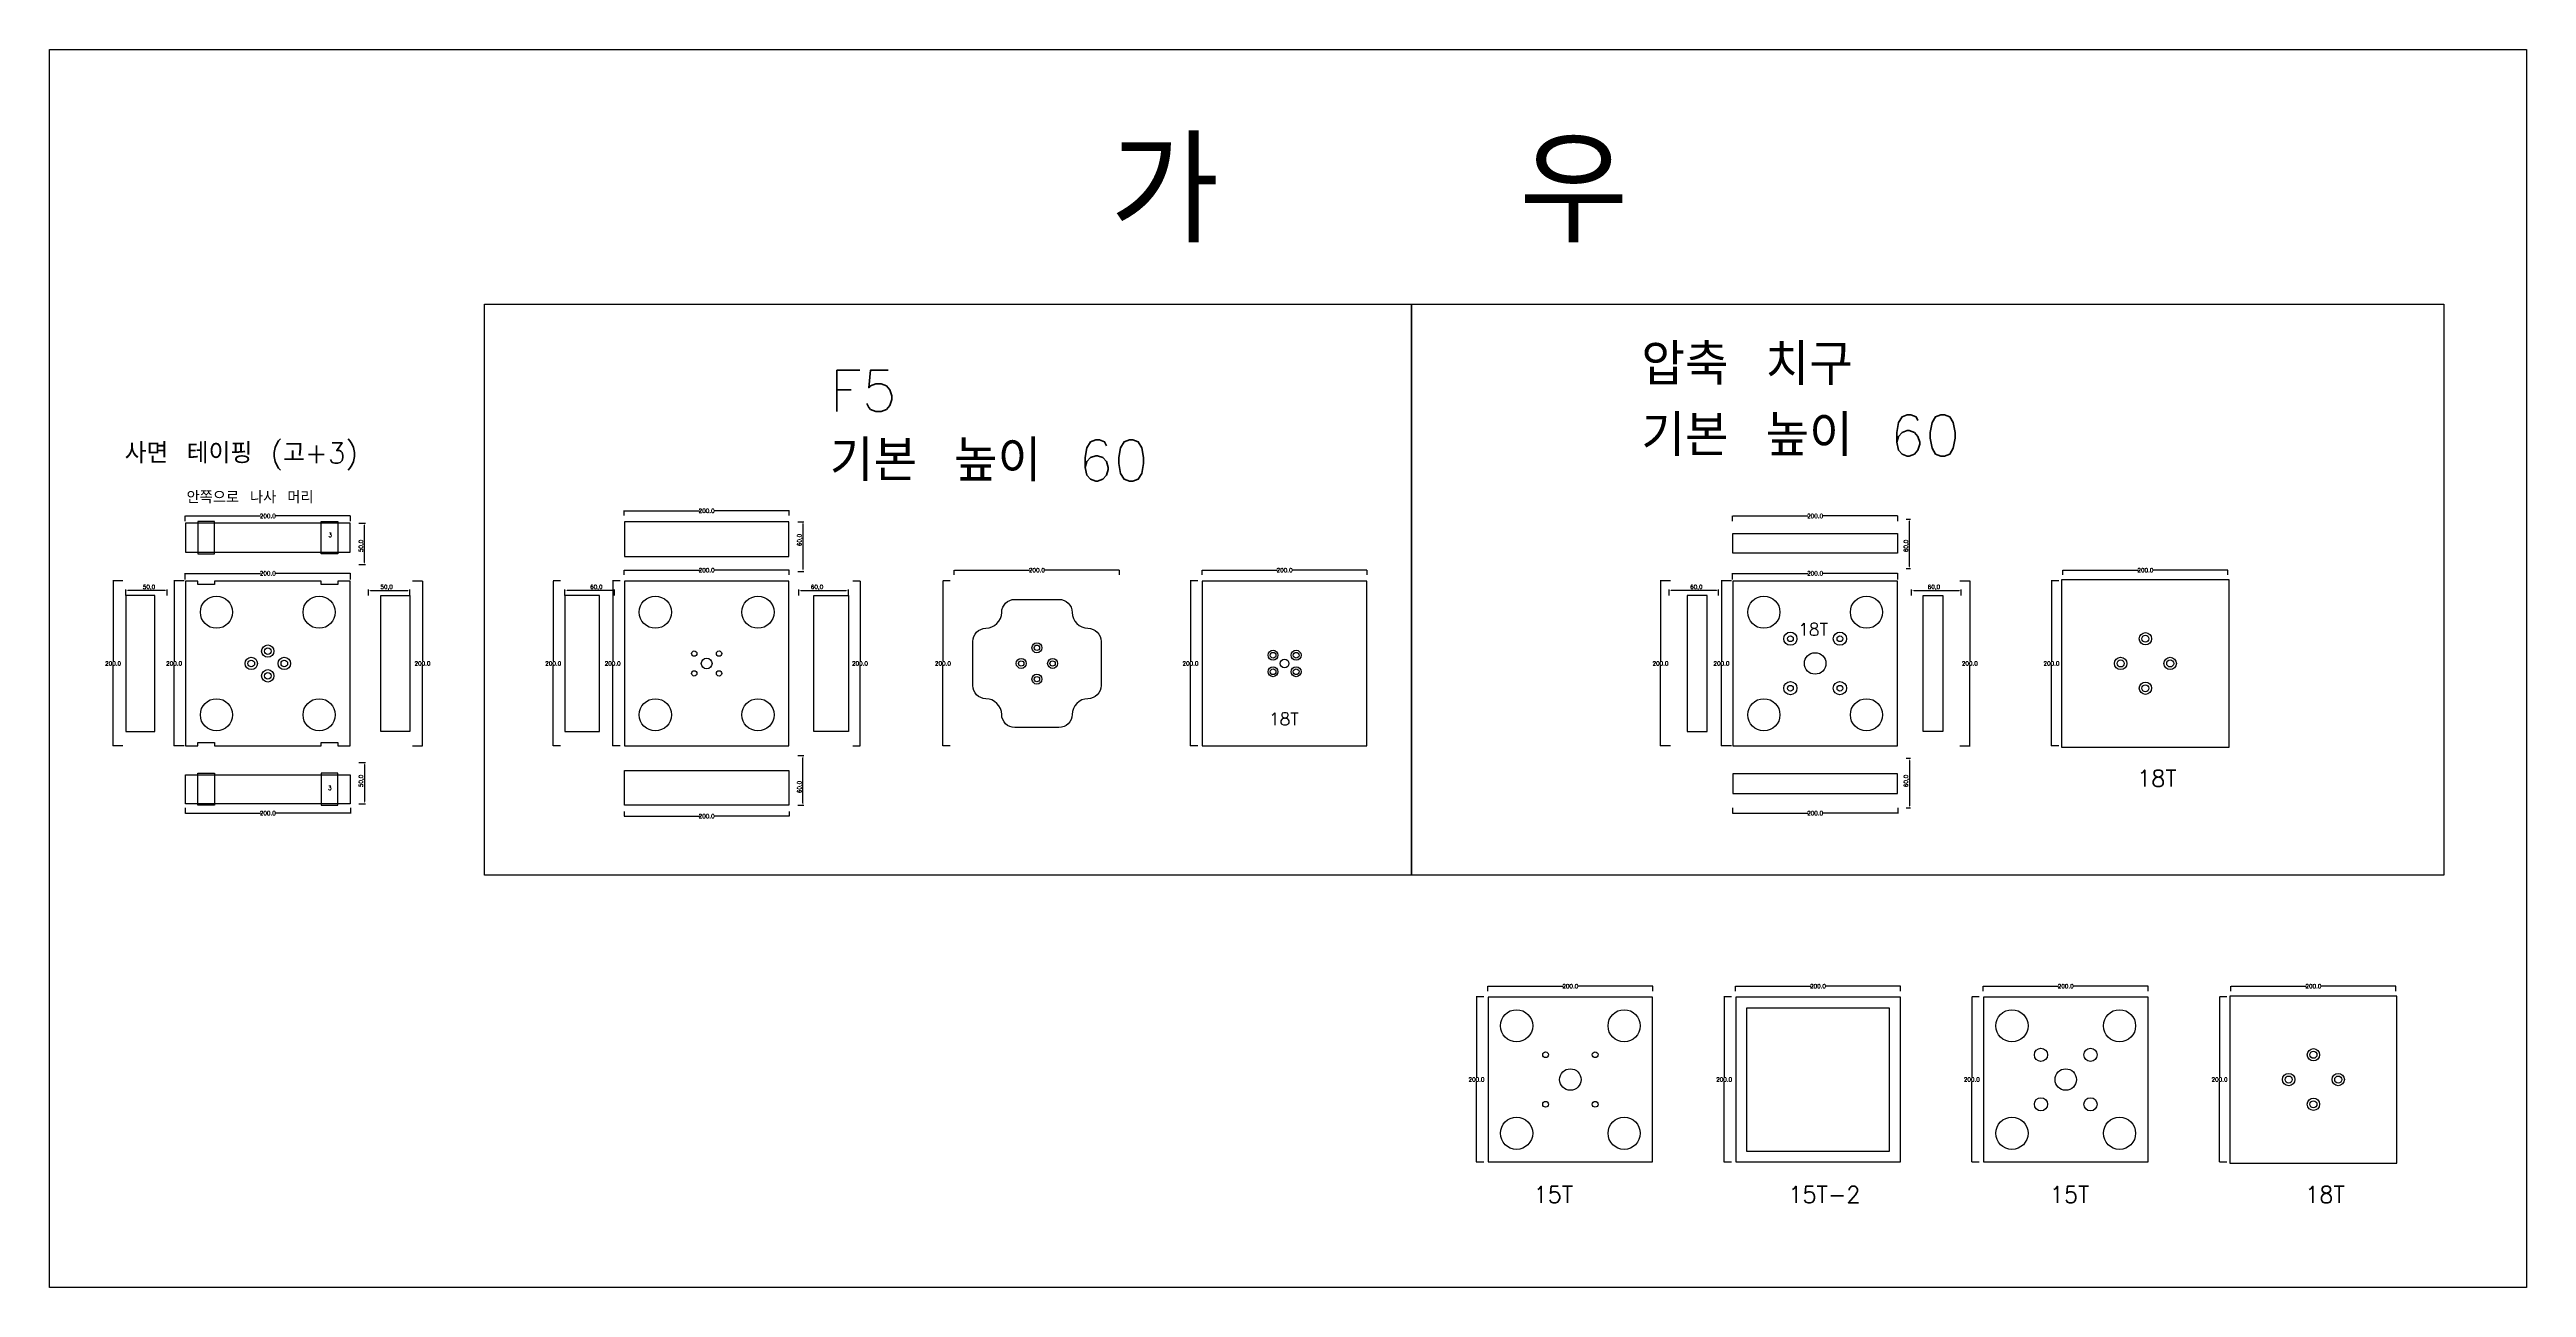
# Model space of a CAD drawing. Header units: millimetres. Extents: x 13291 to 28291, y 200 to 6643.
# Drawn here: x 19291 to 22291, y 200 to 1700 of the extents above; entities that cross this region are included whole.
import ezdxf

# ---------------------------------------------------------------- set-up
doc = ezdxf.new("R2010")
doc.units = ezdxf.units.MM
for name, color, linetype in [('TEXT', 3, 'Continuous'), ('볼트 구멍', 7, 'Continuous'), ('치구', 7, 'Continuous'), ('치수', 7, 'Continuous')]:
    doc.layers.add(name, color=color, linetype=linetype)
doc.styles.get("Standard").update_dxf_attribs({"font": 'txt.shx', "bigfont": 'whgtxt.shx'})
doc.dimstyles.new('ISO-25', dxfattribs={"dimtxt": 2.5, "dimasz": 2.5, "dimexe": 1.25, "dimexo": 0.625, "dimtad": 1, "dimtxsty": 'Standard', "dimcen": 2.5, "dimadec": 0, "dimazin": 0, "dimtfac": 1, "dimtmove": 0, "dimatfit": 3, "dimfxl": 0, "dimarcsym": 0})
doc.dimstyles.get("Standard").update_dxf_attribs({"dimtxt": 7, "dimasz": 0.18, "dimexe": 0.18, "dimexo": 0.0625, "dimgap": 0.09, "dimtad": 0, "dimtih": 1, "dimtoh": 1, "dimdec": 1, "dimzin": 0, "dimdsep": 46, "dimtxsty": 'Standard', "dimcen": 0.09, "dimadec": 0, "dimazin": 0, "dimtfac": 1, "dimtdec": 1, "dimtofl": 0, "dimtmove": 0, "dimatfit": 3, "dimfxl": 0, "dimtolj": 1, "dimtzin": 0, "dimarcsym": 0})

# ---------------------------------------------------------------- blocks, each defined once
blk = doc.blocks.new('*D24')
at = {"layer": 'Defpoints', "color": 0, "linetype": 'Continuous'}
for p in [(19455.8, 780.8), (19655.8, 780.8), (19655.8, 774.4)]:
    blk.add_point(p, dxfattribs=at)
at = {"layer": '치수', "color": 0, "linetype": 'Continuous', "lineweight": -2}
for p, q in [((19455.8, 780.7), (19455.8, 774.2)), ((19655.8, 780.7), (19655.8, 774.2)), ((19456, 774.4), (19547, 774.4)), ((19655.6, 774.4), (19564.6, 774.4))]:
    blk.add_line(p, q, dxfattribs=at)
at = {"layer": '치수', "color": 0, "linetype": 'Continuous'}
for points in [[(19456, 774.4), (19456, 774.4), (19455.8, 774.4)], [(19655.6, 774.4), (19655.6, 774.4), (19655.8, 774.4)]]:
    blk.add_solid(points, dxfattribs=at)
at = {"layer": '치수', "color": 0, "linetype": 'Continuous', "insert": (19555.8, 774.4), "char_height": 5, "attachment_point": 5}
blk.add_mtext('\\A1;200.0', dxfattribs=at)
blk = doc.blocks.new('*D25')
at = {"layer": 'Defpoints', "color": 0, "linetype": 'Continuous'}
for p in [(19455.8, 1128.1), (19655.8, 1134.5), (19655.8, 1128.1)]:
    blk.add_point(p, dxfattribs=at)
at = {"layer": '치수', "color": 0, "linetype": 'Continuous', "lineweight": -2}
for p, q in [((19455.8, 1128.1), (19455.8, 1134.7)), ((19456, 1134.5), (19547, 1134.5)), ((19655.6, 1134.5), (19564.6, 1134.5)), ((19655.8, 1128.1), (19655.8, 1134.7))]:
    blk.add_line(p, q, dxfattribs=at)
at = {"layer": '치수', "color": 0, "linetype": 'Continuous'}
for points in [[(19456, 1134.5), (19456, 1134.4), (19455.8, 1134.5)], [(19655.6, 1134.5), (19655.6, 1134.4), (19655.8, 1134.5)]]:
    blk.add_solid(points, dxfattribs=at)
at = {"layer": '치수', "color": 0, "linetype": 'Continuous', "insert": (19555.8, 1134.5), "char_height": 5, "attachment_point": 5}
blk.add_mtext('\\A1;200.0', dxfattribs=at)
blk = doc.blocks.new('*D26')
at = {"layer": 'Defpoints', "color": 0, "linetype": 'Continuous'}
for p in [(19455.8, 1057.6), (19655.8, 1065), (19655.8, 1057.6)]:
    blk.add_point(p, dxfattribs=at)
at = {"layer": '치수', "color": 0, "linetype": 'Continuous', "lineweight": -2}
for p, q in [((19455.8, 1057.7), (19455.8, 1065.2)), ((19456, 1065), (19547, 1065)), ((19655.6, 1065), (19564.6, 1065)), ((19655.8, 1057.7), (19655.8, 1065.2))]:
    blk.add_line(p, q, dxfattribs=at)
at = {"layer": '치수', "color": 0, "linetype": 'Continuous'}
for points in [[(19456, 1065), (19456, 1065), (19455.8, 1065)], [(19655.6, 1065), (19655.6, 1065), (19655.8, 1065)]]:
    blk.add_solid(points, dxfattribs=at)
at = {"layer": '치수', "color": 0, "linetype": 'Continuous', "insert": (19555.8, 1065), "char_height": 5, "attachment_point": 5}
blk.add_mtext('\\A1;200.0', dxfattribs=at)
blk = doc.blocks.new('*D30')
at = {"layer": 'Defpoints', "color": 0, "linetype": 'Continuous'}
for p in [(19454.3, 1055.8), (19442.3, 855.8), (19454.3, 855.8)]:
    blk.add_point(p, dxfattribs=at)
at = {"layer": '치수', "color": 0, "linetype": 'Continuous', "lineweight": -2}
for p, q in [((19454.3, 1055.8), (19442.1, 1055.8)), ((19442.3, 1055.6), (19442.3, 958.4)), ((19442.3, 856), (19442.3, 953.2)), ((19454.3, 855.8), (19442.1, 855.8))]:
    blk.add_line(p, q, dxfattribs=at)
at = {"layer": '치수', "color": 0, "linetype": 'Continuous'}
for points in [[(19442.2, 1055.6), (19442.3, 1055.6), (19442.3, 1055.8)], [(19442.2, 856), (19442.3, 856), (19442.3, 855.8)]]:
    blk.add_solid(points, dxfattribs=at)
at = {"layer": '치수', "color": 0, "linetype": 'Continuous', "insert": (19442.3, 955.8), "char_height": 5, "attachment_point": 5}
blk.add_mtext('\\A1;200.0', dxfattribs=at)
blk = doc.blocks.new('*D31')
at = {"layer": 'Defpoints', "color": 0}
for p in [(19383.9, 1044.3), (19383.9, 1037.5), (19433.9, 1037.5)]:
    blk.add_point(p, dxfattribs=at)
at = {"layer": '치수', "color": 0, "lineweight": -2}
for p, q in [((19383.9, 1038.1), (19383.9, 1045.5)), ((19431.4, 1044.3), (19386.4, 1044.3)), ((19433.9, 1038.1), (19433.9, 1045.5))]:
    blk.add_line(p, q, dxfattribs=at)
at = {"layer": '치수', "color": 0}
for points in [[(19386.4, 1044.7), (19386.4, 1043.8), (19383.9, 1044.3)], [(19431.4, 1044.7), (19431.4, 1043.8), (19433.9, 1044.3)]]:
    blk.add_solid(points, dxfattribs=at)
at = {"layer": '치수', "color": 0, "insert": (19411.9, 1047.8), "char_height": 5, "attachment_point": 5}
blk.add_mtext('50,0', dxfattribs=at)
blk = doc.blocks.new('*D32')
at = {"layer": 'Defpoints', "color": 0, "linetype": 'Continuous'}
for p in [(19380.5, 1055.8), (19368.4, 855.8), (19380.5, 855.8)]:
    blk.add_point(p, dxfattribs=at)
at = {"layer": '치수', "color": 0, "linetype": 'Continuous', "lineweight": -2}
for p, q in [((19380.4, 1055.8), (19368.3, 1055.8)), ((19368.4, 1055.6), (19368.4, 958.4)), ((19368.4, 856), (19368.4, 953.2)), ((19380.4, 855.8), (19368.3, 855.8))]:
    blk.add_line(p, q, dxfattribs=at)
at = {"layer": '치수', "color": 0, "linetype": 'Continuous'}
for points in [[(19368.4, 1055.6), (19368.5, 1055.6), (19368.4, 1055.8)], [(19368.4, 856), (19368.5, 856), (19368.4, 855.8)]]:
    blk.add_solid(points, dxfattribs=at)
at = {"layer": '치수', "color": 0, "linetype": 'Continuous', "insert": (19368.4, 955.8), "char_height": 5, "attachment_point": 5}
blk.add_mtext('\\A1;200.0', dxfattribs=at)
blk = doc.blocks.new('*D40')
at = {"layer": 'Defpoints', "color": 0}
for p in [(20197.2, 844.1), (20204, 844.1), (20197.2, 784.1)]:
    blk.add_point(p, dxfattribs=at)
at = {"layer": '치수', "color": 0, "lineweight": -2}
for p, q in [((20197.8, 844.1), (20205.2, 844.1)), ((20204, 786.6), (20204, 841.6)), ((20197.8, 784.1), (20205.2, 784.1))]:
    blk.add_line(p, q, dxfattribs=at)
at = {"layer": '치수', "color": 0}
for points in [[(20203.6, 841.6), (20204.4, 841.6), (20204, 844.1)], [(20203.6, 786.6), (20204.4, 786.6), (20204, 784.1)]]:
    blk.add_solid(points, dxfattribs=at)
at = {"layer": '치수', "color": 0, "insert": (20200.4, 806.1), "char_height": 5, "attachment_point": 5, "rotation": 90}
blk.add_mtext('60,0', dxfattribs=at)
blk = doc.blocks.new('*D41')
at = {"layer": 'Defpoints', "color": 0, "linetype": 'Continuous'}
for p in [(19987.3, 776.7), (20187.3, 776.7), (20187.3, 770.8)]:
    blk.add_point(p, dxfattribs=at)
at = {"layer": '치수', "color": 0, "linetype": 'Continuous', "lineweight": -2}
for p, q in [((19987.3, 776.6), (19987.3, 770.6)), ((19987.5, 770.8), (20078.5, 770.8)), ((20187.1, 770.8), (20096.2, 770.8)), ((20187.3, 776.6), (20187.3, 770.6))]:
    blk.add_line(p, q, dxfattribs=at)
at = {"layer": '치수', "color": 0, "linetype": 'Continuous'}
for points in [[(19987.5, 770.8), (19987.5, 770.8), (19987.3, 770.8)], [(20187.1, 770.8), (20187.1, 770.8), (20187.3, 770.8)]]:
    blk.add_solid(points, dxfattribs=at)
at = {"layer": '치수', "color": 0, "linetype": 'Continuous', "insert": (20087.3, 770.8), "char_height": 5, "attachment_point": 5}
blk.add_mtext('\\A1;200.0', dxfattribs=at)
blk = doc.blocks.new('*D42')
at = {"layer": 'Defpoints', "color": 0, "linetype": 'Continuous'}
for p in [(19987.3, 1062.9), (20187.3, 1068.8), (20187.3, 1062.9)]:
    blk.add_point(p, dxfattribs=at)
at = {"layer": '치수', "color": 0, "linetype": 'Continuous', "lineweight": -2}
for p, q in [((19987.3, 1063), (19987.3, 1069)), ((19987.5, 1068.8), (20078.5, 1068.8)), ((20187.1, 1068.8), (20096.2, 1068.8)), ((20187.3, 1063), (20187.3, 1069))]:
    blk.add_line(p, q, dxfattribs=at)
at = {"layer": '치수', "color": 0, "linetype": 'Continuous'}
for points in [[(19987.5, 1068.8), (19987.5, 1068.7), (19987.3, 1068.8)], [(20187.1, 1068.8), (20187.1, 1068.7), (20187.3, 1068.8)]]:
    blk.add_solid(points, dxfattribs=at)
at = {"layer": '치수', "color": 0, "linetype": 'Continuous', "insert": (20087.3, 1068.8), "char_height": 5, "attachment_point": 5}
blk.add_mtext('\\A1;200.0', dxfattribs=at)
blk = doc.blocks.new('*D43')
at = {"layer": 'Defpoints', "color": 0, "linetype": 'Continuous'}
for p in [(20187.3, 1140.8), (19987.3, 1134.9), (20187.3, 1134.9)]:
    blk.add_point(p, dxfattribs=at)
at = {"layer": '치수', "color": 0, "linetype": 'Continuous', "lineweight": -2}
for p, q in [((19987.3, 1135), (19987.3, 1141)), ((19987.5, 1140.8), (20078.5, 1140.8)), ((20187.1, 1140.8), (20096.2, 1140.8)), ((20187.3, 1135), (20187.3, 1141))]:
    blk.add_line(p, q, dxfattribs=at)
at = {"layer": '치수', "color": 0, "linetype": 'Continuous'}
for points in [[(19987.5, 1140.8), (19987.5, 1140.7), (19987.3, 1140.8)], [(20187.1, 1140.8), (20187.1, 1140.7), (20187.3, 1140.8)]]:
    blk.add_solid(points, dxfattribs=at)
at = {"layer": '치수', "color": 0, "linetype": 'Continuous', "insert": (20087.3, 1140.8), "char_height": 5, "attachment_point": 5}
blk.add_mtext('\\A1;200.0', dxfattribs=at)
blk = doc.blocks.new('*D44')
at = {"layer": 'Defpoints', "color": 0}
for p in [(19915.7, 1044.3), (19915.7, 1037.5), (19975.7, 1037.5)]:
    blk.add_point(p, dxfattribs=at)
at = {"layer": '치수', "color": 0, "lineweight": -2}
for p, q in [((19915.7, 1038.1), (19915.7, 1045.5)), ((19973.2, 1044.3), (19918.2, 1044.3)), ((19975.7, 1038.1), (19975.7, 1045.5))]:
    blk.add_line(p, q, dxfattribs=at)
at = {"layer": '치수', "color": 0}
for points in [[(19918.2, 1044.7), (19918.2, 1043.8), (19915.7, 1044.3)], [(19973.2, 1044.7), (19973.2, 1043.8), (19975.7, 1044.3)]]:
    blk.add_solid(points, dxfattribs=at)
at = {"layer": '치수', "color": 0, "insert": (19953.7, 1047.8), "char_height": 5, "attachment_point": 5}
blk.add_mtext('60,0', dxfattribs=at)
blk = doc.blocks.new('*D45')
at = {"layer": 'Defpoints', "color": 0, "linetype": 'Continuous'}
for p in [(19910.4, 1055.8), (19901.5, 855.8), (19910.4, 855.8)]:
    blk.add_point(p, dxfattribs=at)
at = {"layer": '치수', "color": 0, "linetype": 'Continuous', "lineweight": -2}
for p, q in [((19910.4, 1055.8), (19901.4, 1055.8)), ((19901.5, 1055.6), (19901.5, 958.4)), ((19901.5, 856), (19901.5, 953.2)), ((19910.4, 855.8), (19901.4, 855.8))]:
    blk.add_line(p, q, dxfattribs=at)
at = {"layer": '치수', "color": 0, "linetype": 'Continuous'}
for points in [[(19901.5, 1055.6), (19901.6, 1055.6), (19901.5, 1055.8)], [(19901.5, 856), (19901.6, 856), (19901.5, 855.8)]]:
    blk.add_solid(points, dxfattribs=at)
at = {"layer": '치수', "color": 0, "linetype": 'Continuous', "insert": (19901.5, 955.8), "char_height": 5, "attachment_point": 5}
blk.add_mtext('\\A1;200.0', dxfattribs=at)
blk = doc.blocks.new('*D46')
at = {"layer": 'Defpoints', "color": 0, "linetype": 'Continuous'}
for p in [(19982.4, 1055.8), (19973.5, 855.8), (19982.4, 855.8)]:
    blk.add_point(p, dxfattribs=at)
at = {"layer": '치수', "color": 0, "linetype": 'Continuous', "lineweight": -2}
for p, q in [((19982.4, 1055.8), (19973.4, 1055.8)), ((19973.5, 1055.6), (19973.5, 958.4)), ((19973.5, 856), (19973.5, 953.2)), ((19982.4, 855.8), (19973.4, 855.8))]:
    blk.add_line(p, q, dxfattribs=at)
at = {"layer": '치수', "color": 0, "linetype": 'Continuous'}
for points in [[(19973.5, 1055.6), (19973.6, 1055.6), (19973.5, 1055.8)], [(19973.5, 856), (19973.6, 856), (19973.5, 855.8)]]:
    blk.add_solid(points, dxfattribs=at)
at = {"layer": '치수', "color": 0, "linetype": 'Continuous', "insert": (19973.5, 955.8), "char_height": 5, "attachment_point": 5}
blk.add_mtext('\\A1;200.0', dxfattribs=at)
blk = doc.blocks.new('*D47')
at = {"layer": 'Defpoints', "color": 0}
for p in [(20199, 1037.5), (20259, 1044.3), (20259, 1037.5)]:
    blk.add_point(p, dxfattribs=at)
at = {"layer": '치수', "color": 0, "lineweight": -2}
for p, q in [((20199, 1038.1), (20199, 1045.5)), ((20201.5, 1044.3), (20256.5, 1044.3)), ((20259, 1038.1), (20259, 1045.5))]:
    blk.add_line(p, q, dxfattribs=at)
at = {"layer": '치수', "color": 0}
for points in [[(20201.5, 1044.7), (20201.5, 1043.8), (20199, 1044.3)], [(20256.5, 1044.7), (20256.5, 1043.8), (20259, 1044.3)]]:
    blk.add_solid(points, dxfattribs=at)
at = {"layer": '치수', "color": 0, "insert": (20221, 1047.8), "char_height": 5, "attachment_point": 5}
blk.add_mtext('60,0', dxfattribs=at)
blk = doc.blocks.new('*D48')
at = {"layer": 'Defpoints', "color": 0}
for p in [(20197.2, 1127.4), (20197.2, 1067.4), (20204, 1067.4)]:
    blk.add_point(p, dxfattribs=at)
at = {"layer": '치수', "color": 0, "lineweight": -2}
for p, q in [((20197.8, 1127.4), (20205.2, 1127.4)), ((20204, 1124.9), (20204, 1069.9)), ((20197.8, 1067.4), (20205.2, 1067.4))]:
    blk.add_line(p, q, dxfattribs=at)
at = {"layer": '치수', "color": 0}
for points in [[(20203.6, 1124.9), (20204.4, 1124.9), (20204, 1127.4)], [(20203.6, 1069.9), (20204.4, 1069.9), (20204, 1067.4)]]:
    blk.add_solid(points, dxfattribs=at)
at = {"layer": '치수', "color": 0, "insert": (20200.4, 1105.4), "char_height": 5, "attachment_point": 5, "rotation": 90}
blk.add_mtext('60,0', dxfattribs=at)
blk = doc.blocks.new('*D49')
at = {"layer": 'Defpoints', "color": 0}
for p in [(19665.5, 835.9), (19665.5, 785.9), (19672.8, 785.9)]:
    blk.add_point(p, dxfattribs=at)
at = {"layer": '치수', "color": 0, "lineweight": -2}
for p, q in [((19666.1, 835.9), (19674, 835.9)), ((19672.8, 833.4), (19672.8, 788.4)), ((19666.1, 785.9), (19674, 785.9))]:
    blk.add_line(p, q, dxfattribs=at)
at = {"layer": '치수', "color": 0}
for points in [[(19672.4, 833.4), (19673.2, 833.4), (19672.8, 835.9)], [(19672.4, 788.4), (19673.2, 788.4), (19672.8, 785.9)]]:
    blk.add_solid(points, dxfattribs=at)
at = {"layer": '치수', "color": 0, "insert": (19669.3, 813.4), "char_height": 5, "attachment_point": 5, "rotation": 90}
blk.add_mtext('50,0', dxfattribs=at)
blk = doc.blocks.new('*D50')
at = {"layer": 'Defpoints', "color": 0, "linetype": 'Continuous'}
for p in [(19731.1, 1055.8), (19731.1, 855.8), (19743.2, 855.8)]:
    blk.add_point(p, dxfattribs=at)
at = {"layer": '치수', "color": 0, "linetype": 'Continuous', "lineweight": -2}
for p, q in [((19731.2, 1055.8), (19743.3, 1055.8)), ((19743.2, 1055.6), (19743.2, 958.4)), ((19743.2, 856), (19743.2, 953.2)), ((19731.2, 855.8), (19743.3, 855.8))]:
    blk.add_line(p, q, dxfattribs=at)
at = {"layer": '치수', "color": 0, "linetype": 'Continuous'}
for points in [[(19743.1, 1055.6), (19743.2, 1055.6), (19743.2, 1055.8)], [(19743.1, 856), (19743.2, 856), (19743.2, 855.8)]]:
    blk.add_solid(points, dxfattribs=at)
at = {"layer": '치수', "color": 0, "linetype": 'Continuous', "insert": (19743.2, 955.8), "char_height": 5, "attachment_point": 5}
blk.add_mtext('\\A1;200.0', dxfattribs=at)
blk = doc.blocks.new('*D51')
at = {"layer": 'Defpoints', "color": 0}
for p in [(19665.5, 1125.7), (19672.8, 1125.7), (19665.5, 1075.7)]:
    blk.add_point(p, dxfattribs=at)
at = {"layer": '치수', "color": 0, "lineweight": -2}
for p, q in [((19666.1, 1125.7), (19674, 1125.7)), ((19672.8, 1078.2), (19672.8, 1123.2)), ((19666.1, 1075.7), (19674, 1075.7))]:
    blk.add_line(p, q, dxfattribs=at)
at = {"layer": '치수', "color": 0}
for points in [[(19672.4, 1123.2), (19673.2, 1123.2), (19672.8, 1125.7)], [(19672.4, 1078.2), (19673.2, 1078.2), (19672.8, 1075.7)]]:
    blk.add_solid(points, dxfattribs=at)
at = {"layer": '치수', "color": 0, "insert": (19669.3, 1098.2), "char_height": 5, "attachment_point": 5, "rotation": 90}
blk.add_mtext('50,0', dxfattribs=at)
blk = doc.blocks.new('*D52')
at = {"layer": 'Defpoints', "color": 0}
for p in [(19677.7, 1037.5), (19727.7, 1044.3), (19727.7, 1037.5)]:
    blk.add_point(p, dxfattribs=at)
at = {"layer": '치수', "color": 0, "lineweight": -2}
for p, q in [((19677.7, 1038.1), (19677.7, 1045.5)), ((19680.2, 1044.3), (19725.2, 1044.3)), ((19727.7, 1038.1), (19727.7, 1045.5))]:
    blk.add_line(p, q, dxfattribs=at)
at = {"layer": '치수', "color": 0}
for points in [[(19680.2, 1044.7), (19680.2, 1043.8), (19677.7, 1044.3)], [(19725.2, 1044.7), (19725.2, 1043.8), (19727.7, 1044.3)]]:
    blk.add_solid(points, dxfattribs=at)
at = {"layer": '치수', "color": 0, "insert": (19699.7, 1047.8), "char_height": 5, "attachment_point": 5}
blk.add_mtext('50,0', dxfattribs=at)
blk = doc.blocks.new('*D57')
at = {"layer": 'Defpoints', "color": 0, "linetype": 'Continuous'}
for p in [(21633.4, 558.8), (21833.4, 564.7), (21833.4, 558.8)]:
    blk.add_point(p, dxfattribs=at)
at = {"layer": '치수', "color": 0, "linetype": 'Continuous', "lineweight": -2}
for p, q in [((21633.4, 558.8), (21633.4, 564.8)), ((21633.6, 564.7), (21724.6, 564.7)), ((21833.3, 564.7), (21742.3, 564.7)), ((21833.4, 558.8), (21833.4, 564.8))]:
    blk.add_line(p, q, dxfattribs=at)
at = {"layer": '치수', "color": 0, "linetype": 'Continuous'}
for points in [[(21633.6, 564.7), (21633.6, 564.6), (21633.4, 564.7)], [(21833.3, 564.7), (21833.3, 564.6), (21833.4, 564.7)]]:
    blk.add_solid(points, dxfattribs=at)
at = {"layer": '치수', "color": 0, "linetype": 'Continuous', "insert": (21733.4, 564.7), "char_height": 5, "attachment_point": 5}
blk.add_mtext('\\A1;200.0', dxfattribs=at)
blk = doc.blocks.new('*D62')
at = {"layer": 'Defpoints', "color": 0, "linetype": 'Continuous'}
for p in [(21328.6, 551.7), (21319.7, 351.7), (21328.6, 351.7)]:
    blk.add_point(p, dxfattribs=at)
at = {"layer": '치수', "color": 0, "linetype": 'Continuous', "lineweight": -2}
for p, q in [((21328.5, 551.7), (21319.5, 551.7)), ((21319.7, 551.5), (21319.7, 454.2)), ((21319.7, 351.8), (21319.7, 449.1)), ((21328.5, 351.7), (21319.5, 351.7))]:
    blk.add_line(p, q, dxfattribs=at)
at = {"layer": '치수', "color": 0, "linetype": 'Continuous'}
for points in [[(21319.6, 551.5), (21319.7, 551.5), (21319.7, 551.7)], [(21319.6, 351.8), (21319.7, 351.8), (21319.7, 351.7)]]:
    blk.add_solid(points, dxfattribs=at)
at = {"layer": '치수', "color": 0, "linetype": 'Continuous', "insert": (21319.7, 451.7), "char_height": 5, "attachment_point": 5}
blk.add_mtext('\\A1;200.0', dxfattribs=at)
blk = doc.blocks.new('*D63')
at = {"layer": 'Defpoints', "color": 0, "linetype": 'Continuous'}
for p in [(21628.6, 551.7), (21619.7, 351.7), (21628.6, 351.7)]:
    blk.add_point(p, dxfattribs=at)
at = {"layer": '치수', "color": 0, "linetype": 'Continuous', "lineweight": -2}
for p, q in [((21628.5, 551.7), (21619.5, 551.7)), ((21619.7, 551.5), (21619.7, 454.2)), ((21619.7, 351.8), (21619.7, 449.1)), ((21628.5, 351.7), (21619.5, 351.7))]:
    blk.add_line(p, q, dxfattribs=at)
at = {"layer": '치수', "color": 0, "linetype": 'Continuous'}
for points in [[(21619.6, 551.5), (21619.7, 551.5), (21619.7, 551.7)], [(21619.6, 351.8), (21619.7, 351.8), (21619.7, 351.7)]]:
    blk.add_solid(points, dxfattribs=at)
at = {"layer": '치수', "color": 0, "linetype": 'Continuous', "insert": (21619.7, 451.7), "char_height": 5, "attachment_point": 5}
blk.add_mtext('\\A1;200.0', dxfattribs=at)
blk = doc.blocks.new('*D64')
at = {"layer": 'Defpoints', "color": 0, "linetype": 'Continuous'}
for p in [(21333.4, 558.8), (21533.4, 564.7), (21533.4, 558.8)]:
    blk.add_point(p, dxfattribs=at)
at = {"layer": '치수', "color": 0, "linetype": 'Continuous', "lineweight": -2}
for p, q in [((21333.4, 558.8), (21333.4, 564.8)), ((21333.6, 564.7), (21424.6, 564.7)), ((21533.3, 564.7), (21442.3, 564.7)), ((21533.4, 558.8), (21533.4, 564.8))]:
    blk.add_line(p, q, dxfattribs=at)
at = {"layer": '치수', "color": 0, "linetype": 'Continuous'}
for points in [[(21333.6, 564.7), (21333.6, 564.6), (21333.4, 564.7)], [(21533.3, 564.7), (21533.3, 564.6), (21533.4, 564.7)]]:
    blk.add_solid(points, dxfattribs=at)
at = {"layer": '치수', "color": 0, "linetype": 'Continuous', "insert": (21433.4, 564.7), "char_height": 5, "attachment_point": 5}
blk.add_mtext('\\A1;200.0', dxfattribs=at)
blk = doc.blocks.new('*D65')
at = {"layer": 'Defpoints', "color": 0, "linetype": 'Continuous'}
for p in [(21028.6, 551.7), (21019.7, 351.7), (21028.6, 351.7)]:
    blk.add_point(p, dxfattribs=at)
at = {"layer": '치수', "color": 0, "linetype": 'Continuous', "lineweight": -2}
for p, q in [((21028.5, 551.7), (21019.5, 551.7)), ((21019.7, 551.5), (21019.7, 454.2)), ((21019.7, 351.8), (21019.7, 449.1)), ((21028.5, 351.7), (21019.5, 351.7))]:
    blk.add_line(p, q, dxfattribs=at)
at = {"layer": '치수', "color": 0, "linetype": 'Continuous'}
for points in [[(21019.6, 551.5), (21019.7, 551.5), (21019.7, 551.7)], [(21019.6, 351.8), (21019.7, 351.8), (21019.7, 351.7)]]:
    blk.add_solid(points, dxfattribs=at)
at = {"layer": '치수', "color": 0, "linetype": 'Continuous', "insert": (21019.7, 451.7), "char_height": 5, "attachment_point": 5}
blk.add_mtext('\\A1;200.0', dxfattribs=at)
blk = doc.blocks.new('*D66')
at = {"layer": 'Defpoints', "color": 0, "linetype": 'Continuous'}
for p in [(21033.4, 558.8), (21233.4, 564.7), (21233.4, 558.8)]:
    blk.add_point(p, dxfattribs=at)
at = {"layer": '치수', "color": 0, "linetype": 'Continuous', "lineweight": -2}
for p, q in [((21033.4, 558.8), (21033.4, 564.8)), ((21033.6, 564.7), (21124.6, 564.7)), ((21233.3, 564.7), (21142.3, 564.7)), ((21233.4, 558.8), (21233.4, 564.8))]:
    blk.add_line(p, q, dxfattribs=at)
at = {"layer": '치수', "color": 0, "linetype": 'Continuous'}
for points in [[(21033.6, 564.7), (21033.6, 564.6), (21033.4, 564.7)], [(21233.3, 564.7), (21233.3, 564.6), (21233.4, 564.7)]]:
    blk.add_solid(points, dxfattribs=at)
at = {"layer": '치수', "color": 0, "linetype": 'Continuous', "insert": (21133.4, 564.7), "char_height": 5, "attachment_point": 5}
blk.add_mtext('\\A1;200.0', dxfattribs=at)
blk = doc.blocks.new('*D71')
at = {"layer": 'Defpoints', "color": 0, "linetype": 'Continuous'}
for p in [(21933.4, 558.8), (22133.4, 564.7), (22133.4, 558.8)]:
    blk.add_point(p, dxfattribs=at)
at = {"layer": '치수', "color": 0, "linetype": 'Continuous', "lineweight": -2}
for p, q in [((21933.4, 558.8), (21933.4, 564.8)), ((21933.6, 564.7), (22024.6, 564.7)), ((22133.3, 564.7), (22042.3, 564.7)), ((22133.4, 558.8), (22133.4, 564.8))]:
    blk.add_line(p, q, dxfattribs=at)
at = {"layer": '치수', "color": 0, "linetype": 'Continuous'}
for points in [[(21933.6, 564.7), (21933.6, 564.6), (21933.4, 564.7)], [(22133.3, 564.7), (22133.3, 564.6), (22133.4, 564.7)]]:
    blk.add_solid(points, dxfattribs=at)
at = {"layer": '치수', "color": 0, "linetype": 'Continuous', "insert": (22033.4, 564.7), "char_height": 5, "attachment_point": 5}
blk.add_mtext('\\A1;200.0', dxfattribs=at)
blk = doc.blocks.new('*D72')
at = {"layer": 'Defpoints', "color": 0, "linetype": 'Continuous'}
for p in [(21928.6, 551.7), (21919.7, 351.7), (21928.6, 351.7)]:
    blk.add_point(p, dxfattribs=at)
at = {"layer": '치수', "color": 0, "linetype": 'Continuous', "lineweight": -2}
for p, q in [((21928.5, 551.7), (21919.5, 551.7)), ((21919.7, 551.5), (21919.7, 454.2)), ((21919.7, 351.8), (21919.7, 449.1)), ((21928.5, 351.7), (21919.5, 351.7))]:
    blk.add_line(p, q, dxfattribs=at)
at = {"layer": '치수', "color": 0, "linetype": 'Continuous'}
for points in [[(21919.6, 551.5), (21919.7, 551.5), (21919.7, 551.7)], [(21919.6, 351.8), (21919.7, 351.8), (21919.7, 351.7)]]:
    blk.add_solid(points, dxfattribs=at)
at = {"layer": '치수', "color": 0, "linetype": 'Continuous', "insert": (21919.7, 451.7), "char_height": 5, "attachment_point": 5}
blk.add_mtext('\\A1;200.0', dxfattribs=at)
blk = doc.blocks.new('*D94')
at = {"layer": 'Defpoints', "color": 0, "linetype": 'Continuous'}
for p in [(20682.2, 1055.8), (20673.3, 855.8), (20682.2, 855.8)]:
    blk.add_point(p, dxfattribs=at)
at = {"layer": '치수', "color": 0, "linetype": 'Continuous', "lineweight": -2}
for p, q in [((20682.1, 1055.8), (20673.1, 1055.8)), ((20673.3, 1055.6), (20673.3, 958.4)), ((20673.3, 856), (20673.3, 953.2)), ((20682.1, 855.8), (20673.1, 855.8))]:
    blk.add_line(p, q, dxfattribs=at)
at = {"layer": '치수', "color": 0, "linetype": 'Continuous'}
for points in [[(20673.3, 1055.6), (20673.3, 1055.6), (20673.3, 1055.8)], [(20673.3, 856), (20673.3, 856), (20673.3, 855.8)]]:
    blk.add_solid(points, dxfattribs=at)
at = {"layer": '치수', "color": 0, "linetype": 'Continuous', "insert": (20673.3, 955.8), "char_height": 5, "attachment_point": 5}
blk.add_mtext('\\A1;200.0', dxfattribs=at)
blk = doc.blocks.new('*D95')
at = {"layer": 'Defpoints', "color": 0, "linetype": 'Continuous'}
for p in [(20687.3, 1062.9), (20887.3, 1068.8), (20887.3, 1062.9)]:
    blk.add_point(p, dxfattribs=at)
at = {"layer": '치수', "color": 0, "linetype": 'Continuous', "lineweight": -2}
for p, q in [((20687.3, 1063), (20687.3, 1069)), ((20687.5, 1068.8), (20778.5, 1068.8)), ((20887.1, 1068.8), (20796.2, 1068.8)), ((20887.3, 1063), (20887.3, 1069))]:
    blk.add_line(p, q, dxfattribs=at)
at = {"layer": '치수', "color": 0, "linetype": 'Continuous'}
for points in [[(20687.5, 1068.8), (20687.5, 1068.7), (20687.3, 1068.8)], [(20887.1, 1068.8), (20887.1, 1068.7), (20887.3, 1068.8)]]:
    blk.add_solid(points, dxfattribs=at)
at = {"layer": '치수', "color": 0, "linetype": 'Continuous', "insert": (20787.3, 1068.8), "char_height": 5, "attachment_point": 5}
blk.add_mtext('\\A1;200.0', dxfattribs=at)
blk = doc.blocks.new('*D96')
at = {"layer": 'Defpoints', "color": 0, "linetype": 'Continuous'}
for p in [(20382.4, 1055.8), (20373.5, 855.8), (20382.4, 855.8)]:
    blk.add_point(p, dxfattribs=at)
at = {"layer": '치수', "color": 0, "linetype": 'Continuous', "lineweight": -2}
for p, q in [((20382.4, 1055.8), (20373.4, 1055.8)), ((20373.5, 1055.6), (20373.5, 958.4)), ((20373.5, 856), (20373.5, 953.2)), ((20382.4, 855.8), (20373.4, 855.8))]:
    blk.add_line(p, q, dxfattribs=at)
at = {"layer": '치수', "color": 0, "linetype": 'Continuous'}
for points in [[(20373.5, 1055.6), (20373.6, 1055.6), (20373.5, 1055.8)], [(20373.5, 856), (20373.6, 856), (20373.5, 855.8)]]:
    blk.add_solid(points, dxfattribs=at)
at = {"layer": '치수', "color": 0, "linetype": 'Continuous', "insert": (20373.5, 955.8), "char_height": 5, "attachment_point": 5}
blk.add_mtext('\\A1;200.0', dxfattribs=at)
blk = doc.blocks.new('*D97')
at = {"layer": 'Defpoints', "color": 0, "linetype": 'Continuous'}
for p in [(20264.2, 1055.8), (20264.2, 855.8), (20273.1, 855.8)]:
    blk.add_point(p, dxfattribs=at)
at = {"layer": '치수', "color": 0, "linetype": 'Continuous', "lineweight": -2}
for p, q in [((20264.3, 1055.8), (20273.3, 1055.8)), ((20273.1, 1055.6), (20273.1, 958.4)), ((20273.1, 856), (20273.1, 953.2)), ((20264.3, 855.8), (20273.3, 855.8))]:
    blk.add_line(p, q, dxfattribs=at)
at = {"layer": '치수', "color": 0, "linetype": 'Continuous'}
for points in [[(20273.1, 1055.6), (20273.2, 1055.6), (20273.1, 1055.8)], [(20273.1, 856), (20273.2, 856), (20273.1, 855.8)]]:
    blk.add_solid(points, dxfattribs=at)
at = {"layer": '치수', "color": 0, "linetype": 'Continuous', "insert": (20273.1, 955.8), "char_height": 5, "attachment_point": 5}
blk.add_mtext('\\A1;200.0', dxfattribs=at)
blk = doc.blocks.new('*D98')
at = {"layer": 'Defpoints', "color": 0, "linetype": 'Continuous'}
for p in [(20387.3, 1062.9), (20587.3, 1068.8), (20587.3, 1062.9)]:
    blk.add_point(p, dxfattribs=at)
at = {"layer": '치수', "color": 0, "linetype": 'Continuous', "lineweight": -2}
for p, q in [((20387.3, 1063), (20387.3, 1069)), ((20387.5, 1068.8), (20478.5, 1068.8)), ((20587.1, 1068.8), (20496.2, 1068.8)), ((20587.3, 1063), (20587.3, 1069))]:
    blk.add_line(p, q, dxfattribs=at)
at = {"layer": '치수', "color": 0, "linetype": 'Continuous'}
for points in [[(20387.5, 1068.8), (20387.5, 1068.7), (20387.3, 1068.8)], [(20587.1, 1068.8), (20587.1, 1068.7), (20587.3, 1068.8)]]:
    blk.add_solid(points, dxfattribs=at)
at = {"layer": '치수', "color": 0, "linetype": 'Continuous', "insert": (20487.3, 1068.8), "char_height": 5, "attachment_point": 5}
blk.add_mtext('\\A1;200.0', dxfattribs=at)
blk = doc.blocks.new('*D102')
at = {"layer": 'Defpoints', "color": 0}
for p in [(21539.6, 840.9), (21539.6, 780.9), (21544.1, 780.9)]:
    blk.add_point(p, dxfattribs=at)
at = {"layer": '치수', "color": 0, "lineweight": -2}
for p, q in [((21540.2, 840.9), (21545.3, 840.9)), ((21544.1, 838.4), (21544.1, 783.4)), ((21540.2, 780.9), (21545.3, 780.9))]:
    blk.add_line(p, q, dxfattribs=at)
at = {"layer": '치수', "color": 0}
for points in [[(21543.7, 838.4), (21544.5, 838.4), (21544.1, 840.9)], [(21543.7, 783.4), (21544.5, 783.4), (21544.1, 780.9)]]:
    blk.add_solid(points, dxfattribs=at)
at = {"layer": '치수', "color": 0, "insert": (21540.6, 813.4), "char_height": 5, "attachment_point": 5, "rotation": 90}
blk.add_mtext('60,0', dxfattribs=at)
blk = doc.blocks.new('*D103')
at = {"layer": 'Defpoints', "color": 0, "linetype": 'Continuous'}
for p in [(21329.9, 780.8), (21529.9, 780.8), (21529.9, 774.4)]:
    blk.add_point(p, dxfattribs=at)
at = {"layer": '치수', "color": 0, "linetype": 'Continuous', "lineweight": -2}
for p, q in [((21329.9, 780.7), (21329.9, 774.2)), ((21529.9, 780.7), (21529.9, 774.2)), ((21330.1, 774.4), (21421.1, 774.4)), ((21529.7, 774.4), (21438.8, 774.4))]:
    blk.add_line(p, q, dxfattribs=at)
at = {"layer": '치수', "color": 0, "linetype": 'Continuous'}
for points in [[(21330.1, 774.4), (21330.1, 774.4), (21329.9, 774.4)], [(21529.7, 774.4), (21529.7, 774.4), (21529.9, 774.4)]]:
    blk.add_solid(points, dxfattribs=at)
at = {"layer": '치수', "color": 0, "linetype": 'Continuous', "insert": (21429.9, 774.4), "char_height": 5, "attachment_point": 5}
blk.add_mtext('\\A1;200.0', dxfattribs=at)
blk = doc.blocks.new('*D104')
at = {"layer": 'Defpoints', "color": 0, "linetype": 'Continuous'}
for p in [(21329.9, 1128.1), (21529.9, 1134.5), (21529.9, 1128.1)]:
    blk.add_point(p, dxfattribs=at)
at = {"layer": '치수', "color": 0, "linetype": 'Continuous', "lineweight": -2}
for p, q in [((21329.9, 1128.1), (21329.9, 1134.7)), ((21330.1, 1134.5), (21421.1, 1134.5)), ((21529.7, 1134.5), (21438.8, 1134.5)), ((21529.9, 1128.1), (21529.9, 1134.7))]:
    blk.add_line(p, q, dxfattribs=at)
at = {"layer": '치수', "color": 0, "linetype": 'Continuous'}
for points in [[(21330.1, 1134.5), (21330.1, 1134.4), (21329.9, 1134.5)], [(21529.7, 1134.5), (21529.7, 1134.4), (21529.9, 1134.5)]]:
    blk.add_solid(points, dxfattribs=at)
at = {"layer": '치수', "color": 0, "linetype": 'Continuous', "insert": (21429.9, 1134.5), "char_height": 5, "attachment_point": 5}
blk.add_mtext('\\A1;200.0', dxfattribs=at)
blk = doc.blocks.new('*D105')
at = {"layer": 'Defpoints', "color": 0, "linetype": 'Continuous'}
for p in [(21329.9, 1057.6), (21529.9, 1065), (21529.9, 1057.6)]:
    blk.add_point(p, dxfattribs=at)
at = {"layer": '치수', "color": 0, "linetype": 'Continuous', "lineweight": -2}
for p, q in [((21329.9, 1057.7), (21329.9, 1065.2)), ((21330.1, 1065), (21421.1, 1065)), ((21529.7, 1065), (21438.8, 1065)), ((21529.9, 1057.7), (21529.9, 1065.2))]:
    blk.add_line(p, q, dxfattribs=at)
at = {"layer": '치수', "color": 0, "linetype": 'Continuous'}
for points in [[(21330.1, 1065), (21330.1, 1065), (21329.9, 1065)], [(21529.7, 1065), (21529.7, 1065), (21529.9, 1065)]]:
    blk.add_solid(points, dxfattribs=at)
at = {"layer": '치수', "color": 0, "linetype": 'Continuous', "insert": (21429.9, 1065), "char_height": 5, "attachment_point": 5}
blk.add_mtext('\\A1;200.0', dxfattribs=at)
blk = doc.blocks.new('*D106')
at = {"layer": 'Defpoints', "color": 0, "linetype": 'Continuous'}
for p in [(21254.6, 1055.8), (21242.6, 855.8), (21254.6, 855.8)]:
    blk.add_point(p, dxfattribs=at)
at = {"layer": '치수', "color": 0, "linetype": 'Continuous', "lineweight": -2}
for p, q in [((21254.6, 1055.8), (21242.4, 1055.8)), ((21242.6, 1055.6), (21242.6, 958.4)), ((21242.6, 856), (21242.6, 953.2)), ((21254.6, 855.8), (21242.4, 855.8))]:
    blk.add_line(p, q, dxfattribs=at)
at = {"layer": '치수', "color": 0, "linetype": 'Continuous'}
for points in [[(21242.5, 1055.6), (21242.6, 1055.6), (21242.6, 1055.8)], [(21242.5, 856), (21242.6, 856), (21242.6, 855.8)]]:
    blk.add_solid(points, dxfattribs=at)
at = {"layer": '치수', "color": 0, "linetype": 'Continuous', "insert": (21242.6, 955.8), "char_height": 5, "attachment_point": 5}
blk.add_mtext('\\A1;200.0', dxfattribs=at)
blk = doc.blocks.new('*D107')
at = {"layer": 'Defpoints', "color": 0, "linetype": 'Continuous'}
for p in [(21328.5, 1055.8), (21316.4, 855.8), (21328.5, 855.8)]:
    blk.add_point(p, dxfattribs=at)
at = {"layer": '치수', "color": 0, "linetype": 'Continuous', "lineweight": -2}
for p, q in [((21328.4, 1055.8), (21316.2, 1055.8)), ((21316.4, 1055.6), (21316.4, 958.4)), ((21316.4, 856), (21316.4, 953.2)), ((21328.4, 855.8), (21316.2, 855.8))]:
    blk.add_line(p, q, dxfattribs=at)
at = {"layer": '치수', "color": 0, "linetype": 'Continuous'}
for points in [[(21316.4, 1055.6), (21316.4, 1055.6), (21316.4, 1055.8)], [(21316.4, 856), (21316.4, 856), (21316.4, 855.8)]]:
    blk.add_solid(points, dxfattribs=at)
at = {"layer": '치수', "color": 0, "linetype": 'Continuous', "insert": (21316.4, 955.8), "char_height": 5, "attachment_point": 5}
blk.add_mtext('\\A1;200.0', dxfattribs=at)
blk = doc.blocks.new('*D108')
at = {"layer": 'Defpoints', "color": 0}
for p in [(21253, 1044.3), (21253, 1037.5), (21313, 1037.5)]:
    blk.add_point(p, dxfattribs=at)
at = {"layer": '치수', "color": 0, "lineweight": -2}
for p, q in [((21253, 1038.1), (21253, 1045.5)), ((21310.5, 1044.3), (21255.5, 1044.3)), ((21313, 1038.1), (21313, 1045.5))]:
    blk.add_line(p, q, dxfattribs=at)
at = {"layer": '치수', "color": 0}
for points in [[(21255.5, 1044.7), (21255.5, 1043.8), (21253, 1044.3)], [(21310.5, 1044.7), (21310.5, 1043.8), (21313, 1044.3)]]:
    blk.add_solid(points, dxfattribs=at)
at = {"layer": '치수', "color": 0, "insert": (21286, 1047.8), "char_height": 5, "attachment_point": 5}
blk.add_mtext('60,0', dxfattribs=at)
blk = doc.blocks.new('*D109')
at = {"layer": 'Defpoints', "color": 0, "linetype": 'Continuous'}
for p in [(21605.2, 1055.8), (21605.2, 855.8), (21617.3, 855.8)]:
    blk.add_point(p, dxfattribs=at)
at = {"layer": '치수', "color": 0, "linetype": 'Continuous', "lineweight": -2}
for p, q in [((21605.3, 1055.8), (21617.5, 1055.8)), ((21617.3, 1055.6), (21617.3, 958.4)), ((21617.3, 856), (21617.3, 953.2)), ((21605.3, 855.8), (21617.5, 855.8))]:
    blk.add_line(p, q, dxfattribs=at)
at = {"layer": '치수', "color": 0, "linetype": 'Continuous'}
for points in [[(21617.3, 1055.6), (21617.3, 1055.6), (21617.3, 1055.8)], [(21617.3, 856), (21617.3, 856), (21617.3, 855.8)]]:
    blk.add_solid(points, dxfattribs=at)
at = {"layer": '치수', "color": 0, "linetype": 'Continuous', "insert": (21617.3, 955.8), "char_height": 5, "attachment_point": 5}
blk.add_mtext('\\A1;200.0', dxfattribs=at)
blk = doc.blocks.new('*D110')
at = {"layer": 'Defpoints', "color": 0}
for p in [(21546.8, 1037.5), (21606.8, 1044.3), (21606.8, 1037.5)]:
    blk.add_point(p, dxfattribs=at)
at = {"layer": '치수', "color": 0, "lineweight": -2}
for p, q in [((21546.8, 1038.1), (21546.8, 1045.5)), ((21549.3, 1044.3), (21604.3, 1044.3)), ((21606.8, 1038.1), (21606.8, 1045.5))]:
    blk.add_line(p, q, dxfattribs=at)
at = {"layer": '치수', "color": 0}
for points in [[(21549.3, 1044.7), (21549.3, 1043.8), (21546.8, 1044.3)], [(21604.3, 1044.7), (21604.3, 1043.8), (21606.8, 1044.3)]]:
    blk.add_solid(points, dxfattribs=at)
at = {"layer": '치수', "color": 0, "insert": (21573.8, 1047.8), "char_height": 5, "attachment_point": 5}
blk.add_mtext('60,0', dxfattribs=at)
blk = doc.blocks.new('*D111')
at = {"layer": 'Defpoints', "color": 0}
for p in [(21539.6, 1130.7), (21544.1, 1130.7), (21539.6, 1070.7)]:
    blk.add_point(p, dxfattribs=at)
at = {"layer": '치수', "color": 0, "lineweight": -2}
for p, q in [((21540.2, 1130.7), (21545.3, 1130.7)), ((21544.1, 1073.2), (21544.1, 1128.2)), ((21540.2, 1070.7), (21545.3, 1070.7))]:
    blk.add_line(p, q, dxfattribs=at)
at = {"layer": '치수', "color": 0}
for points in [[(21543.7, 1128.2), (21544.5, 1128.2), (21544.1, 1130.7)], [(21543.7, 1073.2), (21544.5, 1073.2), (21544.1, 1070.7)]]:
    blk.add_solid(points, dxfattribs=at)
at = {"layer": '치수', "color": 0, "insert": (21540.6, 1098.2), "char_height": 5, "attachment_point": 5, "rotation": 90}
blk.add_mtext('60,0', dxfattribs=at)
blk = doc.blocks.new('*D124')
at = {"layer": 'Defpoints', "color": 0, "linetype": 'Continuous'}
for p in [(21725, 1055.8), (21716.1, 855.8), (21725, 855.8)]:
    blk.add_point(p, dxfattribs=at)
at = {"layer": '치수', "color": 0, "linetype": 'Continuous', "lineweight": -2}
for p, q in [((21725, 1055.8), (21715.9, 1055.8)), ((21716.1, 1055.6), (21716.1, 958.4)), ((21716.1, 856), (21716.1, 953.2)), ((21725, 855.8), (21715.9, 855.8))]:
    blk.add_line(p, q, dxfattribs=at)
at = {"layer": '치수', "color": 0, "linetype": 'Continuous'}
for points in [[(21716.1, 1055.6), (21716.2, 1055.6), (21716.1, 1055.8)], [(21716.1, 856), (21716.2, 856), (21716.1, 855.8)]]:
    blk.add_solid(points, dxfattribs=at)
at = {"layer": '치수', "color": 0, "linetype": 'Continuous', "insert": (21716.1, 955.8), "char_height": 5, "attachment_point": 5}
blk.add_mtext('\\A1;200.0', dxfattribs=at)
blk = doc.blocks.new('*D127')
at = {"layer": 'Defpoints', "color": 0, "linetype": 'Continuous'}
for p in [(21729.9, 1062.9), (21929.9, 1068.8), (21929.9, 1062.9)]:
    blk.add_point(p, dxfattribs=at)
at = {"layer": '치수', "color": 0, "linetype": 'Continuous', "lineweight": -2}
for p, q in [((21729.9, 1063), (21729.9, 1069)), ((21730.1, 1068.8), (21821.1, 1068.8)), ((21929.7, 1068.8), (21838.8, 1068.8)), ((21929.9, 1063), (21929.9, 1069))]:
    blk.add_line(p, q, dxfattribs=at)
at = {"layer": '치수', "color": 0, "linetype": 'Continuous'}
for points in [[(21730.1, 1068.8), (21730.1, 1068.7), (21729.9, 1068.8)], [(21929.7, 1068.8), (21929.7, 1068.7), (21929.9, 1068.8)]]:
    blk.add_solid(points, dxfattribs=at)
at = {"layer": '치수', "color": 0, "linetype": 'Continuous', "insert": (21829.9, 1068.8), "char_height": 5, "attachment_point": 5}
blk.add_mtext('\\A1;200.0', dxfattribs=at)

msp = doc.modelspace()

# ---------------------------------------------------------------- linework, layer by layer
at = {"color": 6}
for points in [[(19818.386, 1390.978), (20941.046, 1390.978), (20941.046, 699.116), (19818.386, 699.116)], [(20941.046, 1390.978), (22191.363, 1390.978), (22191.363, 699.116), (20941.046, 699.116)]]:
    msp.add_lwpolyline(points, close=True, dxfattribs=at)
at = {"layer": 'TEXT', "color": 6}
msp.add_lwpolyline([(19291.441, 199.699), (19291.441, 1699.699), (22291.441, 1699.699), (22291.441, 199.699)], close=True, dxfattribs=at)
at = {"layer": '볼트 구멍', "color": 3}
for centre, radius in [((21399.924, 985.786), 8), ((21459.924, 985.786), 8), ((21829.924, 985.786), 4.25), ((19555.801, 970.786), 4), ((20072.329, 967.786), 3.25), ((20087.329, 955.786), 6.5), ((20102.329, 967.786), 3.25), ((20487.329, 974.786), 3.25), ((20773.329, 965.786), 3.5), ((20787.329, 955.786), 5.25), ((20801.329, 965.786), 3.5), ((21429.924, 955.786), 13), ((21799.924, 955.786), 4.25), ((21859.924, 955.786), 4.25), ((19535.801, 955.786), 4), ((19555.801, 940.786), 4), ((19575.801, 955.786), 4), ((20072.329, 943.786), 3.25), ((20102.329, 943.786), 3.25), ((20468.329, 955.786), 3.25), ((20487.329, 936.786), 3.25), ((20506.329, 955.786), 3.25), ((20773.329, 945.786), 3.5), ((20801.329, 945.786), 3.5), ((21399.924, 925.786), 8), ((21459.924, 925.786), 8), ((21829.924, 925.786), 4.25), ((21103.447, 481.66), 3.5), ((21163.447, 481.66), 3.5), ((21703.447, 481.66), 8), ((21763.447, 481.66), 8), ((22033.447, 481.66), 4.25), ((21133.447, 451.66), 13), ((21733.447, 451.66), 13), ((22003.447, 451.66), 4.25), ((22063.447, 451.66), 4.25), ((21103.447, 421.66), 3.5), ((21163.447, 421.66), 3.5), ((21703.447, 421.66), 8), ((21763.447, 421.66), 8), ((22033.447, 421.66), 4.25)]:
    msp.add_circle(centre, radius, dxfattribs=at)
at = {"layer": '볼트 구멍', "color": 6}
for centre, radius in [((21829.924, 985.786), 7.5), ((20468.329, 955.786), 6), ((20487.329, 974.786), 6), ((20506.329, 955.786), 6), ((20773.329, 965.786), 6), ((20801.329, 965.786), 6), ((21799.924, 955.786), 7.5), ((21859.924, 955.786), 7.5), ((20487.329, 936.786), 6), ((20773.329, 945.786), 6), ((20801.329, 945.786), 6), ((21829.924, 925.786), 7.5), ((22033.447, 481.66), 7.5), ((22003.447, 451.66), 7.5), ((22063.447, 451.66), 7.5), ((22033.447, 421.66), 7.5)]:
    msp.add_circle(centre, radius, dxfattribs=at)
at = {"layer": '볼트 구멍', "color": 2}
for centre in [(19535.801, 955.786), (19555.801, 970.786), (19575.801, 955.786), (19555.801, 940.786)]:
    msp.add_circle(centre, 7.5, dxfattribs=at)
at = {"layer": '볼트 구멍', "color": 1}
for centre, radius in [((21399.924, 985.786), 3.5), ((21429.924, 955.786), 13), ((21459.924, 985.786), 3.5), ((21399.924, 925.786), 3.5), ((21459.924, 925.786), 3.5)]:
    msp.add_circle(centre, radius, dxfattribs=at)
at = {"layer": '치구'}
for points in [[(19456.151, 1090.655), (19655.451, 1090.655), (19655.451, 1125.655), (19456.151, 1125.655)], [(20186.979, 1085.436), (20186.979, 1127.436), (19987.679, 1127.436), (19987.679, 1085.436)], [(21330.274, 1089.436), (21330.274, 1113.436), (21529.574, 1113.436), (21529.574, 1089.436)], [(19456.151, 856.136), (19471.151, 856.136), (19471.151, 860.136), (19491.151, 860.136), (19491.151, 856.136), (19620.451, 856.136), (19620.451, 860.136), (19640.451, 860.136), (19640.451, 856.136), (19655.451, 856.136), (19655.451, 1055.436), (19640.451, 1055.436), (19640.451, 1051.436), (19620.451, 1051.436), (19620.451, 1055.436), (19491.151, 1055.436), (19491.151, 1051.436), (19471.151, 1051.436), (19471.151, 1055.436), (19456.151, 1055.436)], [(19987.679, 1055.436), (19987.679, 856.136), (20186.979, 856.136), (20186.979, 1055.436)], [(20687.679, 1055.436), (20687.679, 856.136), (20886.979, 856.136), (20886.979, 1055.436)], [(21330.274, 1055.436), (21330.274, 856.136), (21529.574, 856.136), (21529.574, 1055.436)], [(21728.424, 1057.286), (21728.424, 854.286), (21931.424, 854.286), (21931.424, 1057.286)], [(19418.901, 1038.036), (19383.901, 1038.036), (19383.901, 873.536), (19418.901, 873.536)], [(19692.701, 1038.036), (19727.701, 1038.036), (19727.701, 873.536), (19692.701, 873.536)], [(19957.679, 1038.036), (19915.679, 1038.036), (19915.679, 873.536), (19957.679, 873.536)], [(20216.979, 1038.036), (20258.979, 1038.036), (20258.979, 873.536), (20216.979, 873.536)], [(21299.1, 1038.036), (21275.1, 1038.036), (21275.1, 873.536), (21299.1, 873.536)], [(21560.748, 1038.036), (21584.748, 1038.036), (21584.748, 873.536), (21560.748, 873.536)], [(19456.151, 820.917), (19655.451, 820.917), (19655.451, 785.917), (19456.151, 785.917)], [(20186.979, 826.136), (20186.979, 784.136), (19987.679, 784.136), (19987.679, 826.136)], [(21330.274, 822.136), (21330.274, 798.136), (21529.574, 798.136), (21529.574, 822.136)], [(21033.797, 551.31), (21033.797, 352.01), (21233.097, 352.01), (21233.097, 551.31)], [(21333.797, 551.31), (21333.797, 352.01), (21533.097, 352.01), (21533.097, 551.31)], [(21633.797, 551.31), (21633.797, 352.01), (21833.097, 352.01), (21833.097, 551.31)], [(21932.297, 552.81), (21932.297, 350.51), (22134.597, 350.51), (22134.597, 552.81)], [(21346.797, 538.31), (21346.797, 365.01), (21520.097, 365.01), (21520.097, 538.31)]]:
    msp.add_lwpolyline(points, close=True, dxfattribs=at)
at = {"layer": '치구', "color": 1}
for points in [[(19471.151, 1088.655), (19491.151, 1088.655), (19491.151, 1127.652), (19471.151, 1127.652)], [(19640.451, 1088.655), (19620.451, 1088.655), (19620.451, 1127.652), (19640.451, 1127.652)], [(19471.151, 822.917), (19491.151, 822.917), (19491.151, 783.919), (19471.151, 783.919)], [(19640.451, 822.917), (19620.451, 822.917), (19620.451, 783.919), (19640.451, 783.919)]]:
    msp.add_lwpolyline(points, close=True, dxfattribs=at)
at = {"layer": '치구'}
msp.add_lwpolyline([(20444.677, 1017.661, -0.41009416), (20460.676, 1033.436), (20513.983, 1033.436, -0.41009416), (20529.981, 1017.661, 0.40598664), (20549.205, 998.438, -0.41009416), (20564.979, 982.439), (20564.979, 929.132, -0.41009416), (20549.205, 913.134, 0.40598664), (20529.981, 893.91, -0.41009416), (20513.983, 878.136), (20460.676, 878.136, -0.41009416), (20444.677, 893.91, 0.40598664), (20425.454, 913.134, -0.41009416), (20409.679, 929.132), (20409.679, 982.439, -0.41009416), (20425.454, 998.438, 0.40598664)], format="xyb", close=True, dxfattribs=at)
for centre in [(19493.651, 1017.936), (19617.951, 1017.936), (20025.179, 1017.936), (20149.479, 1017.936), (21367.774, 1017.936), (21492.074, 1017.936), (19493.651, 893.636), (19617.951, 893.636), (20025.179, 893.636), (20149.479, 893.636), (21367.774, 893.636), (21492.074, 893.636), (21068.297, 516.81), (21198.597, 516.81), (21668.297, 516.81), (21798.597, 516.81), (21068.297, 386.51), (21198.597, 386.51), (21668.297, 386.51), (21798.597, 386.51)]:
    msp.add_circle(centre, 19.5, dxfattribs=at)

# ---------------------------------------------------------------- texts
at = {"layer": 'TEXT', "linetype": 'Continuous'}
for s, height, p in [('가   우', 125, (20576.031, 1465.733)), ('사면 테이핑 (고+3)', 25, (19382.404, 1198.303))]:
    msp.add_text(s, height=height, dxfattribs=at).set_placement(p)
at = {"layer": 'TEXT'}
for s, p in [('압축 치구', (21219.375, 1293.14)), ('F5', (20236.494, 1261.205)), ('기본 높이 60', (21219.375, 1207.163)), ('기본 높이 60', (20236.494, 1176.619))]:
    msp.add_text(s, height=50, dxfattribs=at).set_placement(p)
at = {"layer": 'TEXT', "color": 1}
for s, height, p in [('안쪽으로 나사 머리', 15, (19457.455, 1149.712)), ('3', 5, (19629.263, 1108.956)), ('18T', 15, (20768.492, 881.138)), ('18T', 20, (21819.784, 806.549)), ('3', 5, (19628.792, 802.447)), ('15T', 20, (21088.766, 302.273)), ('15T-2', 20, (21397.372, 302.273)), ('15T', 20, (21714.042, 302.273)), ('18T', 20, (22023.307, 302.273))]:
    msp.add_text(s, height=height, dxfattribs=at).set_placement(p)
at = {"layer": '치구', "color": 1}
msp.add_text('18T', height=15, dxfattribs=at).set_placement((21409.445, 989.504))

# ---------------------------------------------------------------- dimensions: what is measured, and where the dimension line sits
at = {"layer": '치수', "color": 4, "linetype": 'Continuous'}
for base, p1, p2, picture, middle in [((20187.329, 1140.776), (19987.329, 1134.892), (20187.329, 1134.892), '*D43', (20087.329, 1140.776)), ((19655.801, 1065.007), (19455.801, 1057.61), (19655.801, 1057.61), '*D26', (19555.801, 1065.007)), ((20187.329, 1068.776), (19987.329, 1062.892), (20187.329, 1062.892), '*D42', (20087.329, 1068.776)), ((20587.329, 1068.776), (20387.329, 1062.892), (20587.329, 1062.892), '*D98', (20487.329, 1068.776)), ((20887.329, 1068.776), (20687.329, 1062.892), (20887.329, 1062.892), '*D95', (20787.329, 1068.776)), ((21529.924, 1065.007), (21329.924, 1057.61), (21529.924, 1057.61), '*D105', (21429.924, 1065.007)), ((21929.924, 1068.776), (21729.924, 1062.892), (21929.924, 1062.892), '*D127', (21829.924, 1068.776)), ((20187.329, 770.795), (19987.329, 776.679), (20187.329, 776.679), '*D41', (20087.329, 770.795)), ((21233.447, 564.65), (21033.447, 558.766), (21233.447, 558.766), '*D66', (21133.447, 564.65)), ((21533.447, 564.65), (21333.447, 558.766), (21533.447, 558.766), '*D64', (21433.447, 564.65)), ((21833.447, 564.65), (21633.447, 558.766), (21833.447, 558.766), '*D57', (21733.447, 564.65)), ((22133.447, 564.65), (21933.447, 558.766), (22133.447, 558.766), '*D71', (22033.447, 564.65))]:
    dim = msp.add_linear_dim(base=base, p1=p1, p2=p2, dimstyle='Standard', override={"dimtxt": 5}, dxfattribs=at)
    dim.commit()
    dim.dimension.update_dxf_attribs({"geometry": picture, "text_midpoint": middle})
for base, p1, p2, picture, middle in [((19655.801, 1134.476), (19455.801, 1128.079), (19655.801, 1128.079), '*D25', (19555.801, 1134.476)), ((21529.924, 1134.476), (21329.924, 1128.079), (21529.924, 1128.079), '*D104', (21429.924, 1134.476)), ((19655.801, 774.406), (19455.801, 780.803), (19655.801, 780.803), '*D24', (19555.801, 774.406)), ((21529.924, 774.406), (21329.924, 780.803), (21529.924, 780.803), '*D103', (21429.924, 774.406))]:
    dim = msp.add_linear_dim(base=base, p1=p1, p2=p2, dimstyle='Standard', override={"dimtxt": 5}, dxfattribs=at)
    dim.commit()
    dim.dimension.update_dxf_attribs({"geometry": picture, "text_midpoint": middle, "dimtype": 160})
at = {"layer": '치수', "color": 4}
for base, p1, p2, angle, picture, middle in [((19672.799, 1125.655), (19665.481, 1075.655), (19665.481, 1125.655), 90, '*D51', (19672.799, 1098.155)), ((20203.981, 1067.436), (20197.204, 1127.436), (20197.204, 1067.436), 270, '*D48', (20203.981, 1105.436)), ((21544.093, 1130.655), (21539.603, 1070.655), (21539.603, 1130.655), 90, '*D111', (21544.093, 1098.155)), ((19383.901, 1044.262), (19433.901, 1037.486), (19383.901, 1037.486), 180, '*D31', (19411.901, 1044.262)), ((19915.679, 1044.262), (19975.679, 1037.486), (19915.679, 1037.486), 180, '*D44', (19953.679, 1044.262)), ((21253.024, 1044.262), (21313.024, 1037.486), (21253.024, 1037.486), 180, '*D108', (21286.024, 1044.262)), ((20203.981, 844.136), (20197.204, 784.136), (20197.204, 844.136), 90, '*D40', (20203.981, 806.136)), ((21544.093, 780.917), (21539.603, 840.917), (21539.603, 780.917), 270, '*D102', (21544.093, 813.417)), ((19672.799, 785.917), (19665.481, 835.917), (19665.481, 785.917), 270, '*D49', (19672.799, 813.417))]:
    dim = msp.add_linear_dim(base=base, p1=p1, p2=p2, angle=angle, dimstyle='ISO-25', override={"dimtxt": 5, "dimdec": 1, "dimzin": 0, "dimtdec": 1}, dxfattribs=at)
    dim.commit()
    dim.dimension.update_dxf_attribs({"geometry": picture, "text_midpoint": middle, "dimtype": 160})
at = {"layer": '치수', "color": 4, "linetype": 'Continuous'}
for base, p1, p2, picture, middle in [((19368.433, 855.786), (19380.503, 1055.786), (19380.503, 855.786), '*D32', (19368.433, 955.786)), ((19442.271, 855.786), (19454.341, 1055.786), (19454.341, 855.786), '*D30', (19442.271, 955.786)), ((19743.169, 855.786), (19731.099, 1055.786), (19731.099, 855.786), '*D50', (19743.169, 955.786)), ((19901.533, 855.786), (19910.438, 1055.786), (19910.438, 855.786), '*D45', (19901.533, 955.786)), ((19973.533, 855.786), (19982.438, 1055.786), (19982.438, 855.786), '*D46', (19973.533, 955.786)), ((20273.125, 855.786), (20264.221, 1055.786), (20264.221, 855.786), '*D97', (20273.125, 955.786)), ((20373.533, 855.786), (20382.438, 1055.786), (20382.438, 855.786), '*D96', (20373.533, 955.786)), ((20673.283, 855.786), (20682.188, 1055.786), (20682.188, 855.786), '*D94', (20673.283, 955.786)), ((21242.556, 855.786), (21254.626, 1055.786), (21254.626, 855.786), '*D106', (21242.556, 955.786)), ((21316.394, 855.786), (21328.463, 1055.786), (21328.463, 855.786), '*D107', (21316.394, 955.786)), ((21617.292, 855.786), (21605.222, 1055.786), (21605.222, 855.786), '*D109', (21617.292, 955.786)), ((21716.128, 855.786), (21725.033, 1055.786), (21725.033, 855.786), '*D124', (21716.128, 955.786)), ((21019.651, 351.66), (21028.556, 551.66), (21028.556, 351.66), '*D65', (21019.651, 451.66)), ((21319.651, 351.66), (21328.556, 551.66), (21328.556, 351.66), '*D62', (21319.651, 451.66)), ((21619.651, 351.66), (21628.556, 551.66), (21628.556, 351.66), '*D63', (21619.651, 451.66)), ((21919.651, 351.66), (21928.556, 551.66), (21928.556, 351.66), '*D72', (21919.651, 451.66))]:
    dim = msp.add_linear_dim(base=base, p1=p1, p2=p2, angle=90, dimstyle='Standard', override={"dimtxt": 5}, dxfattribs=at)
    dim.commit()
    dim.dimension.update_dxf_attribs({"geometry": picture, "text_midpoint": middle})
at = {"layer": '치수', "color": 4}
for base, p1, p2, picture, middle in [((19727.701, 1044.262), (19677.701, 1037.486), (19727.701, 1037.486), '*D52', (19699.701, 1044.262)), ((20258.979, 1044.262), (20198.979, 1037.486), (20258.979, 1037.486), '*D47', (20220.979, 1044.262)), ((21606.824, 1044.262), (21546.824, 1037.486), (21606.824, 1037.486), '*D110', (21573.824, 1044.262))]:
    dim = msp.add_linear_dim(base=base, p1=p1, p2=p2, dimstyle='ISO-25', override={"dimtxt": 5, "dimdec": 1, "dimzin": 0, "dimtdec": 1}, dxfattribs=at)
    dim.commit()
    dim.dimension.update_dxf_attribs({"geometry": picture, "text_midpoint": middle, "dimtype": 160})

doc.saveas('drawing.dxf')
